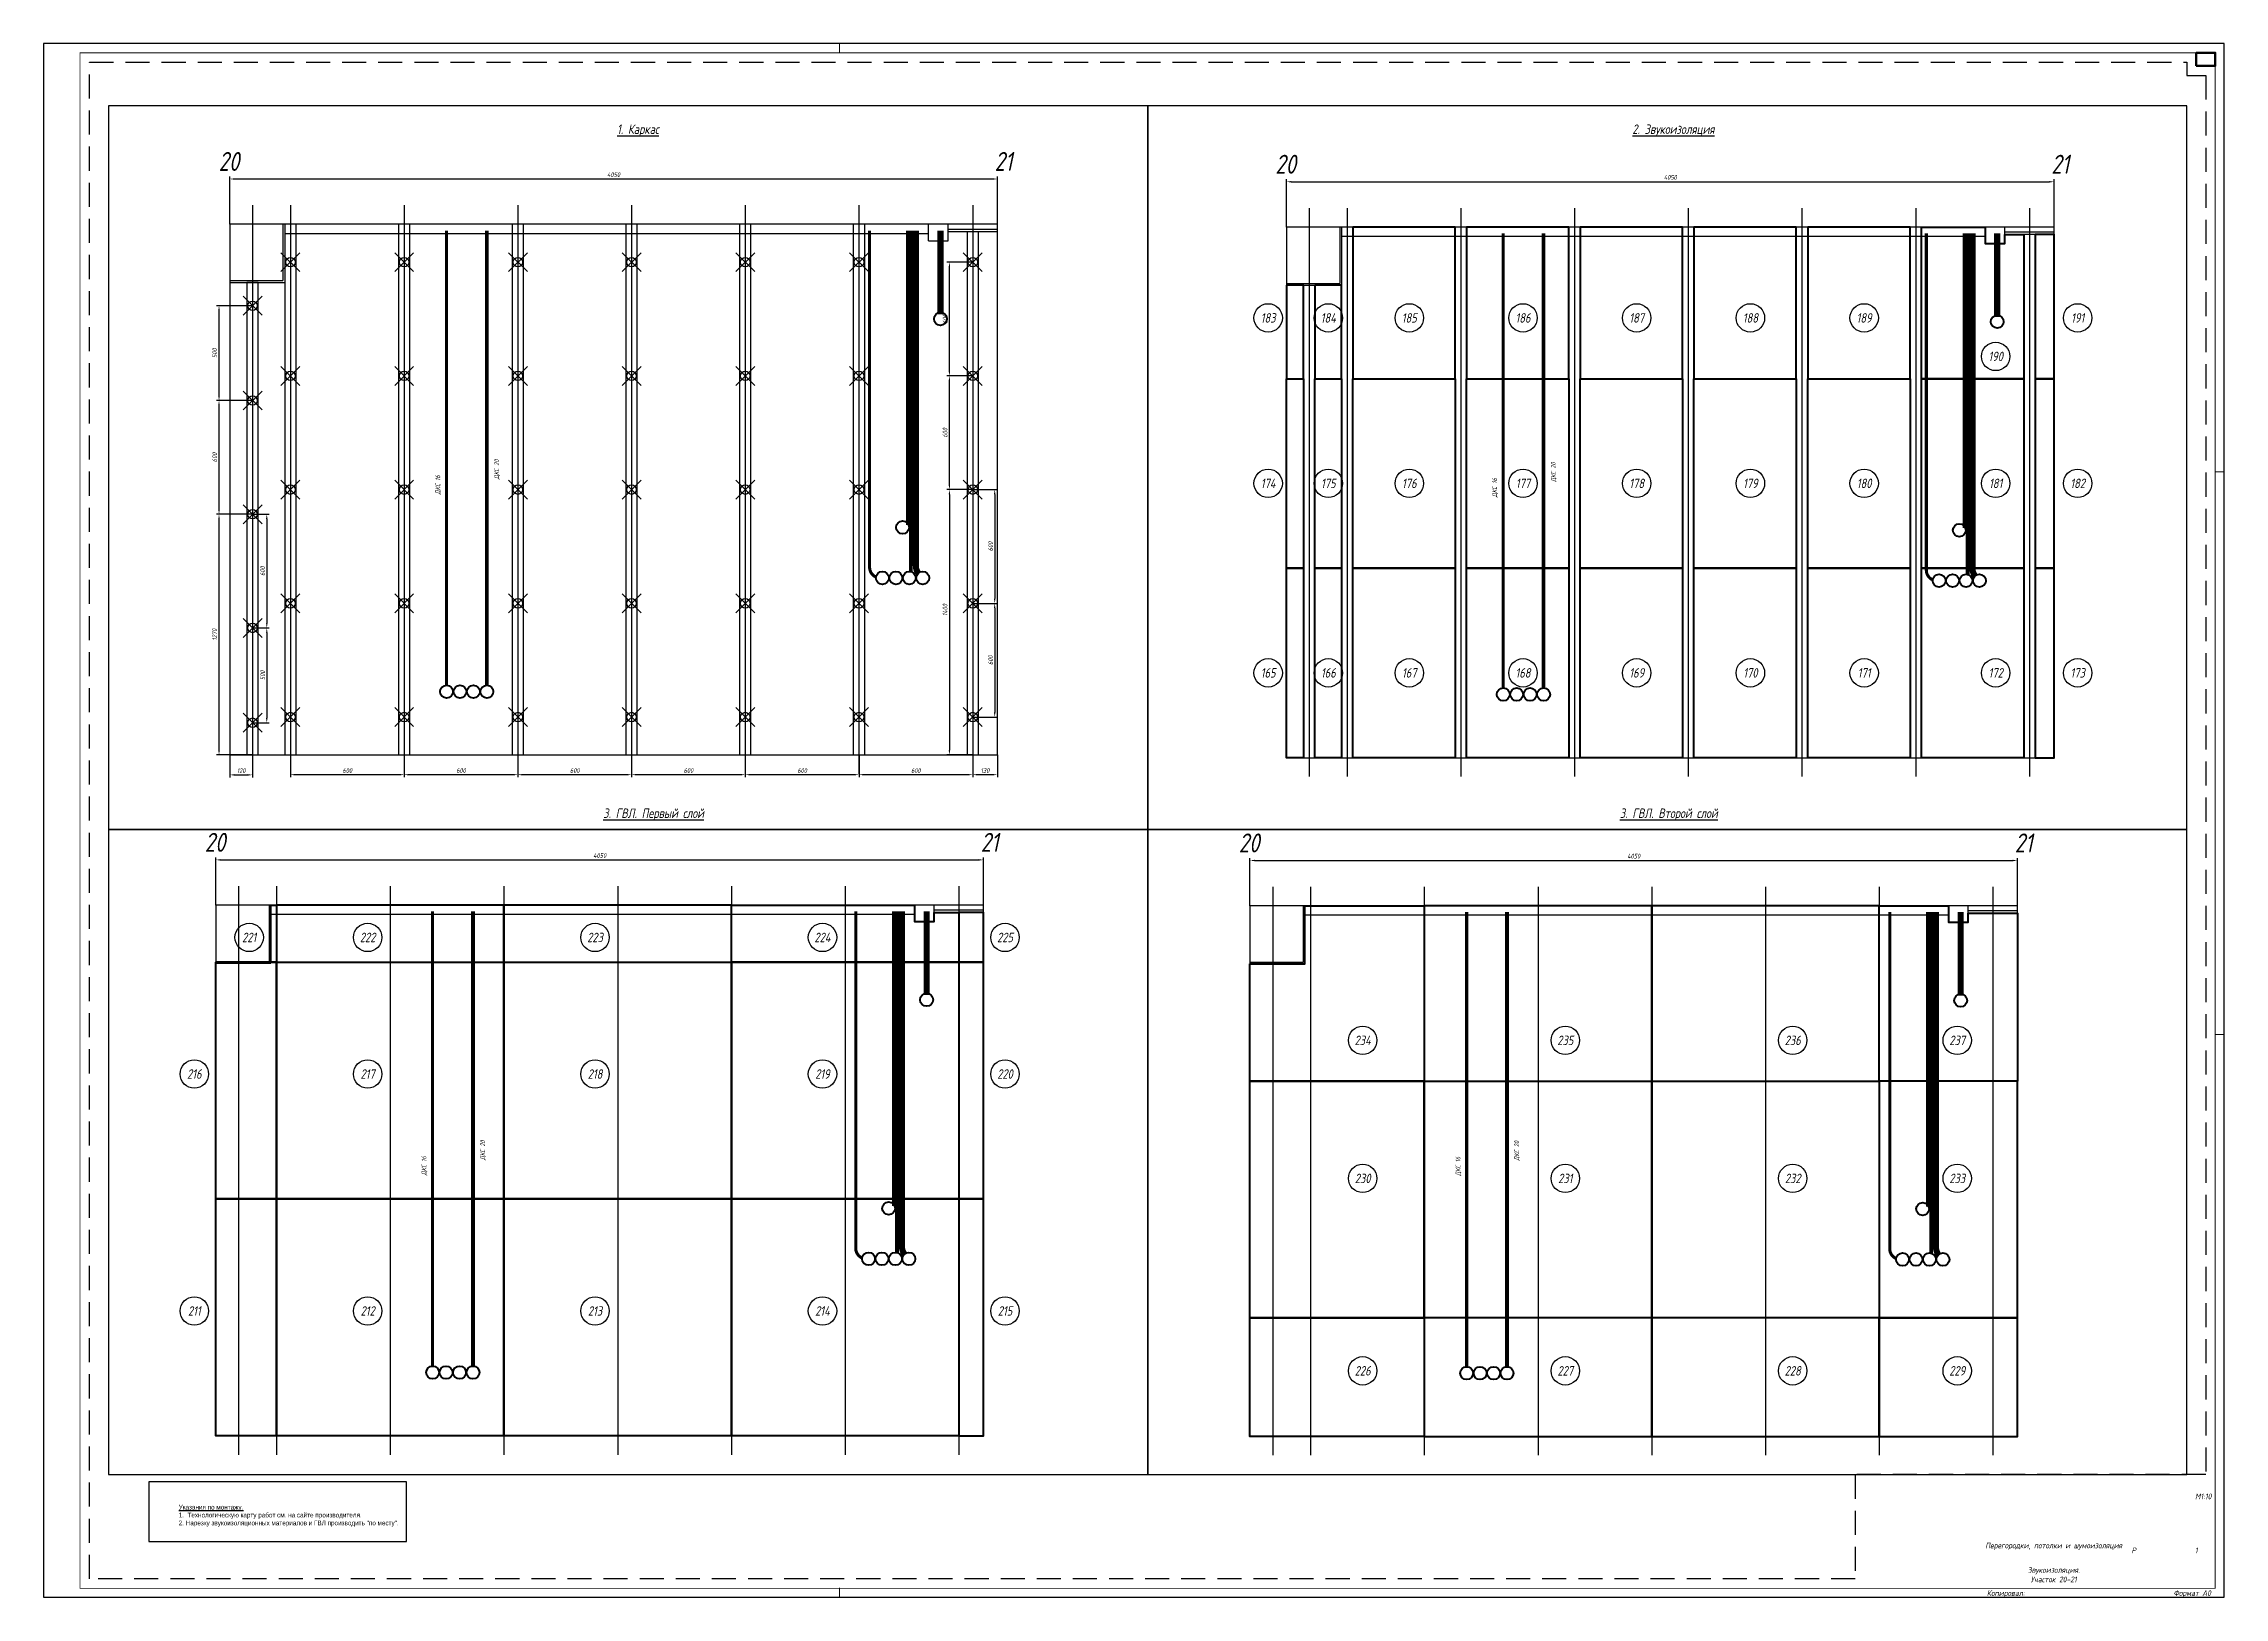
# Paper-space layout 'уч 20-21' of a CAD drawing. Header units: millimetres. Extents: x 0 to 1151, y 10 to 829.
# The model-space entities are those that its viewports show. They can reach past a viewport. Long polylines and large blocks are cut down to what shows.
import ezdxf
from ezdxf.enums import TextEntityAlignment as Align

# ---------------------------------------------------------------- set-up
doc = ezdxf.new("R2010")
doc.units = ezdxf.units.MM
doc.header["$PDMODE"] = 35
doc.header["$PDSIZE"] = 50
doc.linetypes.add('DASHDOT', pattern=[25.4, 12.7, -6.35, 0, -6.35])
doc.linetypes.add('DASHED', pattern=[19.05, 12.7, -6.35])
for name, color, linetype in [('01 Черновое', 7, 'Continuous'), ('02 Розетки', 7, 'Continuous'), ('02 ЭОМ и СС', 7, 'Continuous'), ('03 Потолок', 7, 'Continuous'), ('04 Освещение', 7, 'Continuous'), ('05 Слаботочка', 7, 'Continuous'), ('06 Авт-ка климата', 7, 'Continuous'), ('101 Крепление', 7, 'Continuous'), ('101 Крепление размеры', 7, 'Continuous'), ('102 Звукоизоляция', 7, 'Continuous'), ('103 ГВЛ слой 1', 7, 'Continuous'), ('104 ГВЛ слой 2', 7, 'Continuous'), ('stamp', 7, 'Continuous')]:
    doc.layers.add(name, color=color, linetype=linetype)
doc.layers.add('100 noprint', color=1, linetype='Continuous', plot=False)
doc.styles.get("Standard").update_dxf_attribs({"font": 'arial.ttf'})
doc.styles.add('ГОСТ-ISOCPEUR', font='isocpeui.ttf', dxfattribs={"width": 0.8})
doc.dimstyles.new('ISO-25', dxfattribs={"dimtxt": 2.5, "dimasz": 2.5, "dimexe": 1.25, "dimexo": 0.625, "dimtad": 1, "dimtxsty": 'Standard', "dimcen": 2.5, "dimadec": 0, "dimazin": 0, "dimtfac": 1, "dimtmove": 0, "dimatfit": 3, "dimfxl": 1, "dimarcsym": 0})

psp = doc.layouts.new('уч 20-21')

# ---------------------------------------------------------------- texts
at = {"layer": 'stamp', "linetype": 'Continuous', "lineweight": 35, "style": 'ГОСТ-ISOCPEUR', "width": 0.8}
psp.add_text('М1:10', height=3, dxfattribs=at).set_placement((1143.9, 61.3), align=Align.RIGHT)
at = {"layer": 'stamp', "lineweight": 35, "style": 'ГОСТ-ISOCPEUR', "width": 0.8}
for s, p in [('Копировал:', (1025.4, 10.3)), ('Формат А0', (1123.9, 10.3))]:
    psp.add_text(s, height=3, dxfattribs=at).set_placement(p)
at = {"layer": 'stamp', "ltscale": 100, "style": 'ГОСТ-ISOCPEUR'}
for s, insert, char_height, width, attachment_point in [('{\\pxqc;\\L1. Каркас}', (313.6, 780.3), 5, 57.169, 8), ('{\\pxqc;\\L2. Звукоизоляция}', (860, 780.3), 5, 57.169, 8), ('{\\pxqc;\\L3. ГВЛ. Первый слой}', (321.9, 419.4), 5, 73.764, 8), ('{\\pxqc;\\L3. ГВЛ. Второй слой}', (857.6, 419.4), 5, 73.764, 8), ('{\\pxqc;Р}', (1092.9, 34.3), 3, 20, 4), ('\\pxqc;1', (1125.9, 34.3), 3, 20, 4)]:
    psp.add_mtext(s, dxfattribs=dict(at, insert=insert, char_height=char_height, width=width, attachment_point=attachment_point))
at = {"layer": 'stamp', "lineweight": 35, "char_height": 3, "width": 70.157, "attachment_point": 5, "style": 'ГОСТ-ISOCPEUR'}
for s, insert in [('{Перегородки, потолки и шумоизоляция}', (1060.7, 36.5)), ('{Звукоизоляция.\\PУчасток 20-21}', (1060.7, 21.5))]:
    psp.add_mtext(s, dxfattribs=dict(at, insert=insert))

msp = doc.modelspace()

# ---------------------------------------------------------------- texts
at = {"insert": (-58925.764, -28440.575), "char_height": 500, "width": 28925.35127, "attachment_point": 1, "style": 'ГОСТ-ISOCPEUR'}
msp.add_mtext('{\\fUbuntu|b0|i0|c0|p34;\\LУказания по монтажу.\\P\\l1.  Технологическую карту работ см. на сайте производителя.\\P2. Нарезку звукоизоляционных материалов и ГВЛ производить "по месту".}', dxfattribs=at)
at = {"layer": '01 Черновое', "style": 'ГОСТ-ISOCPEUR', "width": 0.8}
for s, p in [('20', (88124.654, 3226.61)), ('21', (92211.748, 3226.61))]:
    msp.add_text(s, height=100, dxfattribs=at).set_placement(p, align=Align.MIDDLE)
at = {"layer": '02 Розетки', "insert": (89524.32, 1549.967), "char_height": 25, "width": 270.31285, "attachment_point": 1, "rotation": 90, "style": 'ГОСТ-ISOCPEUR'}
msp.add_mtext('{ДКС 20}', dxfattribs=at)
at = {"layer": '05 Слаботочка', "insert": (89214.194, 1469.687), "char_height": 25, "width": 270.31285, "attachment_point": 1, "rotation": 90, "style": 'ГОСТ-ISOCPEUR'}
msp.add_mtext('{ДКС 16}', dxfattribs=at)
at = {"layer": '102 Звукоизоляция', "color": 74, "style": 'ГОСТ-ISOCPEUR', "width": 0.8}
for s, p in [('183', (88032.046, 2415.873)), ('184', (88349.47, 2415.873)), ('185', (88776.782, 2415.873)), ('186', (89376.782, 2415.873)), ('187', (89976.782, 2415.873)), ('188', (90576.782, 2415.873)), ('189', (91176.782, 2415.873)), ('191', (92303.642, 2415.873)), ('190', (91871.017, 2212.523)), ('174', (88032.046, 1542.955)), ('175', (88349.47, 1542.955)), ('176', (88776.782, 1542.955)), ('177', (89376.782, 1542.955)), ('178', (89976.782, 1542.955)), ('179', (90576.782, 1542.955)), ('180', (91176.782, 1542.955)), ('181', (91871.017, 1542.955)), ('182', (92303.642, 1542.955)), ('165', (88032.046, 542.955)), ('166', (88349.47, 542.955)), ('167', (88776.782, 542.955)), ('168', (89376.782, 542.955)), ('169', (89976.782, 542.955)), ('170', (90576.782, 542.955)), ('171', (91176.782, 542.955)), ('172', (91871.017, 542.955)), ('173', (92303.642, 542.955))]:
    msp.add_text(s, height=50, dxfattribs=at).set_placement(p, align=Align.MIDDLE)
at = {"layer": '103 ГВЛ слой 1', "color": 6, "style": 'ГОСТ-ISOCPEUR', "width": 0.8}
for s, p in [('221', (88304.543, 2724.884)), ('222', (88929.508, 2724.884)), ('223', (90129.508, 2724.884)), ('224', (91329.508, 2724.884)), ('225', (92292.847, 2724.884)), ('216', (88015.052, 2004.168)), ('217', (88929.508, 2004.168)), ('218', (90129.508, 2004.168)), ('219', (91329.508, 2004.168)), ('220', (92292.847, 2004.168)), ('211', (88015.052, 754.168)), ('212', (88929.508, 754.168)), ('213', (90129.508, 754.168)), ('214', (91329.508, 754.168)), ('215', (92292.847, 754.168))]:
    msp.add_text(s, height=50, dxfattribs=at).set_placement(p, align=Align.MIDDLE)
at = {"layer": '104 ГВЛ слой 2', "color": 3, "style": 'ГОСТ-ISOCPEUR', "width": 0.8}
for s, p in [('234', (88723.835, 2185.169)), ('235', (89792.927, 2185.169)), ('236', (90992.927, 2185.169)), ('237', (91860.885, 2185.169)), ('230', (88723.835, 1456.704)), ('231', (89792.927, 1456.704)), ('232', (90992.927, 1456.704)), ('233', (91860.885, 1456.704)), ('226', (88723.835, 441.503)), ('227', (89792.927, 441.503)), ('228', (90992.927, 441.503)), ('229', (91860.885, 441.503))]:
    msp.add_text(s, height=50, dxfattribs=at).set_placement(p, align=Align.MIDDLE)

# ---------------------------------------------------------------- blocks, each defined once
blk = doc.blocks.new('*D282')
at = {"layer": '101 Крепление размеры', "color": 0, "lineweight": -2}
for p, q in [((92049, 95), (92049, -22)), ((92179, 95), (92179, -22)), ((92154, -9), (92074, -9))]:
    blk.add_line(p, q, dxfattribs=at)
at = {"layer": '101 Крепление размеры', "color": 0}
for points in [[(92074, -5), (92074, -13), (92049, -9)], [(92154, -13), (92154, -5), (92179, -9)]]:
    blk.add_solid(points, dxfattribs=at)
at = {"layer": 'Defpoints', "color": 0}
for p in [(92049, 95), (92179, 95), (92049, -9)]:
    blk.add_point(p, dxfattribs=at)
at = {"layer": '101 Крепление размеры', "color": 0, "insert": (92114, 13), "char_height": 25, "attachment_point": 5, "style": 'ГОСТ-ISOCPEUR'}
blk.add_mtext('130', dxfattribs=at)
blk = doc.blocks.new('*D283')
at = {"layer": '101 Крепление размеры', "color": 0, "lineweight": -2}
for p, q in [((92049, 1495), (91913, 1495)), ((91926, 1470), (91926, 120)), ((92049, 95), (91913, 95))]:
    blk.add_line(p, q, dxfattribs=at)
at = {"layer": '101 Крепление размеры', "color": 0}
for points in [[(91930, 1470), (91922, 1470), (91926, 1495)], [(91922, 120), (91930, 120), (91926, 95)]]:
    blk.add_solid(points, dxfattribs=at)
at = {"layer": 'Defpoints', "color": 0}
for p in [(92049, 1495), (91926, 95), (92049, 95)]:
    blk.add_point(p, dxfattribs=at)
at = {"layer": '101 Крепление размеры', "color": 0, "insert": (91903, 860), "char_height": 25, "attachment_point": 5, "rotation": 90, "style": 'ГОСТ-ISOCPEUR'}
blk.add_mtext('1400', dxfattribs=at)
blk = doc.blocks.new('*D284')
at = {"layer": '101 Крепление размеры', "color": 0, "lineweight": -2}
for p, q in [((92049, 2095), (91913, 2095)), ((91926, 1520), (91926, 2070)), ((92049, 1495), (91913, 1495))]:
    blk.add_line(p, q, dxfattribs=at)
at = {"layer": '101 Крепление размеры', "color": 0}
for points in [[(91930, 2070), (91922, 2070), (91926, 2095)], [(91922, 1520), (91930, 1520), (91926, 1495)]]:
    blk.add_solid(points, dxfattribs=at)
at = {"layer": 'Defpoints', "color": 0}
for p in [(91926, 2095), (92049, 2095), (92049, 1495)]:
    blk.add_point(p, dxfattribs=at)
at = {"layer": '101 Крепление размеры', "color": 0, "insert": (91903, 1795), "char_height": 25, "attachment_point": 5, "rotation": 90, "style": 'ГОСТ-ISOCPEUR'}
blk.add_mtext('600', dxfattribs=at)
blk = doc.blocks.new('*D285')
at = {"layer": '101 Крепление размеры', "color": 0, "lineweight": -2}
for p, q in [((92049, 2695), (91913, 2695)), ((91926, 2120), (91926, 2670)), ((92049, 2095), (91913, 2095))]:
    blk.add_line(p, q, dxfattribs=at)
at = {"layer": '101 Крепление размеры', "color": 0}
for points in [[(91930, 2670), (91922, 2670), (91926, 2695)], [(91922, 2120), (91930, 2120), (91926, 2095)]]:
    blk.add_solid(points, dxfattribs=at)
at = {"layer": 'Defpoints', "color": 0}
for p in [(91926, 2695), (92049, 2695), (92049, 2095)]:
    blk.add_point(p, dxfattribs=at)
at = {"layer": '101 Крепление размеры', "color": 0, "insert": (91903, 2395), "char_height": 25, "attachment_point": 5, "rotation": 90, "style": 'ГОСТ-ISOCPEUR'}
blk.add_mtext('600', dxfattribs=at)
blk = doc.blocks.new('*D286')
at = {"layer": '101 Крепление размеры', "color": 0, "lineweight": -2}
for p, q in [((92048, 1495), (92178, 1495)), ((92165, 1470), (92165, 920)), ((92049, 895), (92178, 895))]:
    blk.add_line(p, q, dxfattribs=at)
at = {"layer": '101 Крепление размеры', "color": 0}
for points in [[(92169, 1470), (92161, 1470), (92165, 1495)], [(92161, 920), (92169, 920), (92165, 895)]]:
    blk.add_solid(points, dxfattribs=at)
at = {"layer": 'Defpoints', "color": 0}
for p in [(92048, 1495), (92049, 895), (92165, 895)]:
    blk.add_point(p, dxfattribs=at)
at = {"layer": '101 Крепление размеры', "color": 0, "insert": (92143, 1195), "char_height": 25, "attachment_point": 5, "rotation": 90, "style": 'ГОСТ-ISOCPEUR'}
blk.add_mtext('600', dxfattribs=at)
blk = doc.blocks.new('*D287')
at = {"layer": '101 Крепление размеры', "color": 0, "lineweight": -2}
for p, q in [((92049, 895), (92178, 895)), ((92165, 870), (92165, 320)), ((92049, 295), (92178, 295))]:
    blk.add_line(p, q, dxfattribs=at)
at = {"layer": '101 Крепление размеры', "color": 0}
for points in [[(92169, 870), (92161, 870), (92165, 895)], [(92161, 320), (92169, 320), (92165, 295)]]:
    blk.add_solid(points, dxfattribs=at)
at = {"layer": 'Defpoints', "color": 0}
for p in [(92049, 895), (92049, 295), (92165, 295)]:
    blk.add_point(p, dxfattribs=at)
at = {"layer": '101 Крепление размеры', "color": 0, "insert": (92143, 595), "char_height": 25, "attachment_point": 5, "rotation": 90, "style": 'ГОСТ-ISOCPEUR'}
blk.add_mtext('600', dxfattribs=at)
blk = doc.blocks.new('*D288')
at = {"layer": '101 Крепление размеры', "color": 0, "lineweight": -2}
for p, q in [((88249, 1365), (88059, 1365)), ((88072, 120), (88072, 1340)), ((88249, 95), (88059, 95))]:
    blk.add_line(p, q, dxfattribs=at)
at = {"layer": '101 Крепление размеры', "color": 0}
for points in [[(88076, 1340), (88068, 1340), (88072, 1365)], [(88068, 120), (88076, 120), (88072, 95)]]:
    blk.add_solid(points, dxfattribs=at)
at = {"layer": 'Defpoints', "color": 0}
for p in [(88072, 1365), (88249, 1365), (88249, 95)]:
    blk.add_point(p, dxfattribs=at)
at = {"layer": '101 Крепление размеры', "color": 0, "insert": (88049, 730), "char_height": 25, "attachment_point": 5, "rotation": 90, "style": 'ГОСТ-ISOCPEUR'}
blk.add_mtext('1270', dxfattribs=at)
blk = doc.blocks.new('*D289')
at = {"layer": '101 Крепление размеры', "color": 0, "lineweight": -2}
for p, q in [((88249, 1965), (88059, 1965)), ((88072, 1390), (88072, 1940)), ((88249, 1365), (88059, 1365))]:
    blk.add_line(p, q, dxfattribs=at)
at = {"layer": '101 Крепление размеры', "color": 0}
for points in [[(88076, 1940), (88068, 1940), (88072, 1965)], [(88068, 1390), (88076, 1390), (88072, 1365)]]:
    blk.add_solid(points, dxfattribs=at)
at = {"layer": 'Defpoints', "color": 0}
for p in [(88072, 1965), (88249, 1965), (88249, 1365)]:
    blk.add_point(p, dxfattribs=at)
at = {"layer": '101 Крепление размеры', "color": 0, "insert": (88049, 1665), "char_height": 25, "attachment_point": 5, "rotation": 90, "style": 'ГОСТ-ISOCPEUR'}
blk.add_mtext('600', dxfattribs=at)
blk = doc.blocks.new('*D290')
at = {"layer": '101 Крепление размеры', "color": 0, "lineweight": -2}
for p, q in [((88249, 2465), (88059, 2465)), ((88072, 1990), (88072, 2440)), ((88249, 1965), (88059, 1965))]:
    blk.add_line(p, q, dxfattribs=at)
at = {"layer": '101 Крепление размеры', "color": 0}
for points in [[(88076, 2440), (88068, 2440), (88072, 2465)], [(88068, 1990), (88076, 1990), (88072, 1965)]]:
    blk.add_solid(points, dxfattribs=at)
at = {"layer": 'Defpoints', "color": 0}
for p in [(88072, 2465), (88249, 2465), (88249, 1965)]:
    blk.add_point(p, dxfattribs=at)
at = {"layer": '101 Крепление размеры', "color": 0, "insert": (88049, 2215), "char_height": 25, "attachment_point": 5, "rotation": 90, "style": 'ГОСТ-ISOCPEUR'}
blk.add_mtext('500', dxfattribs=at)
blk = doc.blocks.new('*D291')
at = {"layer": '101 Крепление размеры', "color": 0, "lineweight": -2}
for p, q in [((88249, 1365), (88337, 1365)), ((88324, 1340), (88324, 790)), ((88249, 765), (88337, 765))]:
    blk.add_line(p, q, dxfattribs=at)
at = {"layer": '101 Крепление размеры', "color": 0}
for points in [[(88328, 1340), (88320, 1340), (88324, 1365)], [(88320, 790), (88328, 790), (88324, 765)]]:
    blk.add_solid(points, dxfattribs=at)
at = {"layer": 'Defpoints', "color": 0}
for p in [(88249, 1365), (88249, 765), (88324, 765)]:
    blk.add_point(p, dxfattribs=at)
at = {"layer": '101 Крепление размеры', "color": 0, "insert": (88302, 1065), "char_height": 25, "attachment_point": 5, "rotation": 90, "style": 'ГОСТ-ISOCPEUR'}
blk.add_mtext('600', dxfattribs=at)
blk = doc.blocks.new('*D292')
at = {"layer": '101 Крепление размеры', "color": 0, "lineweight": -2}
for p, q in [((88249, 765), (88337, 765)), ((88324, 740), (88324, 290)), ((88249, 265), (88337, 265))]:
    blk.add_line(p, q, dxfattribs=at)
at = {"layer": '101 Крепление размеры', "color": 0}
for points in [[(88328, 740), (88320, 740), (88324, 765)], [(88320, 290), (88328, 290), (88324, 265)]]:
    blk.add_solid(points, dxfattribs=at)
at = {"layer": 'Defpoints', "color": 0}
for p in [(88249, 765), (88249, 265), (88324, 265)]:
    blk.add_point(p, dxfattribs=at)
at = {"layer": '101 Крепление размеры', "color": 0, "insert": (88302, 515), "char_height": 25, "attachment_point": 5, "rotation": 90, "style": 'ГОСТ-ISOCPEUR'}
blk.add_mtext('500', dxfattribs=at)
blk = doc.blocks.new('*D293')
at = {"layer": '101 Крепление размеры', "color": 0, "lineweight": -2}
for p, q in [((91449, 95), (91449, -22)), ((92049, 95), (92049, -22)), ((92024, -9), (91474, -9))]:
    blk.add_line(p, q, dxfattribs=at)
at = {"layer": '101 Крепление размеры', "color": 0}
for points in [[(91474, -5), (91474, -13), (91449, -9)], [(92024, -13), (92024, -5), (92049, -9)]]:
    blk.add_solid(points, dxfattribs=at)
at = {"layer": 'Defpoints', "color": 0}
for p in [(91449, 95), (92049, 95), (91449, -9)]:
    blk.add_point(p, dxfattribs=at)
at = {"layer": '101 Крепление размеры', "color": 0, "insert": (91749, 13), "char_height": 25, "attachment_point": 5, "style": 'ГОСТ-ISOCPEUR'}
blk.add_mtext('600', dxfattribs=at)
blk = doc.blocks.new('*D294')
at = {"layer": '101 Крепление размеры', "color": 0, "lineweight": -2}
for p, q in [((90849, 95), (90849, -22)), ((91449, 95), (91449, -22)), ((91424, -9), (90874, -9))]:
    blk.add_line(p, q, dxfattribs=at)
at = {"layer": '101 Крепление размеры', "color": 0}
for points in [[(90874, -5), (90874, -13), (90849, -9)], [(91424, -13), (91424, -5), (91449, -9)]]:
    blk.add_solid(points, dxfattribs=at)
at = {"layer": 'Defpoints', "color": 0}
for p in [(90849, 95), (91449, 95), (90849, -9)]:
    blk.add_point(p, dxfattribs=at)
at = {"layer": '101 Крепление размеры', "color": 0, "insert": (91149, 13), "char_height": 25, "attachment_point": 5, "style": 'ГОСТ-ISOCPEUR'}
blk.add_mtext('600', dxfattribs=at)
blk = doc.blocks.new('*D295')
at = {"layer": '101 Крепление размеры', "color": 0, "lineweight": -2}
for p, q in [((90249, 95), (90249, -22)), ((90849, 95), (90849, -22)), ((90824, -9), (90274, -9))]:
    blk.add_line(p, q, dxfattribs=at)
at = {"layer": '101 Крепление размеры', "color": 0}
for points in [[(90274, -5), (90274, -13), (90249, -9)], [(90824, -13), (90824, -5), (90849, -9)]]:
    blk.add_solid(points, dxfattribs=at)
at = {"layer": 'Defpoints', "color": 0}
for p in [(90249, 95), (90849, 95), (90249, -9)]:
    blk.add_point(p, dxfattribs=at)
at = {"layer": '101 Крепление размеры', "color": 0, "insert": (90549, 13), "char_height": 25, "attachment_point": 5, "style": 'ГОСТ-ISOCPEUR'}
blk.add_mtext('600', dxfattribs=at)
blk = doc.blocks.new('*D296')
at = {"layer": '101 Крепление размеры', "color": 0, "lineweight": -2}
for p, q in [((89649, 95), (89649, -22)), ((90249, 95), (90249, -22)), ((90224, -9), (89674, -9))]:
    blk.add_line(p, q, dxfattribs=at)
at = {"layer": '101 Крепление размеры', "color": 0}
for points in [[(89674, -5), (89674, -13), (89649, -9)], [(90224, -13), (90224, -5), (90249, -9)]]:
    blk.add_solid(points, dxfattribs=at)
at = {"layer": 'Defpoints', "color": 0}
for p in [(89649, 95), (90249, 95), (89649, -9)]:
    blk.add_point(p, dxfattribs=at)
at = {"layer": '101 Крепление размеры', "color": 0, "insert": (89949, 13), "char_height": 25, "attachment_point": 5, "style": 'ГОСТ-ISOCPEUR'}
blk.add_mtext('600', dxfattribs=at)
blk = doc.blocks.new('*D297')
at = {"layer": '101 Крепление размеры', "color": 0, "lineweight": -2}
for p, q in [((89049, 95), (89049, -22)), ((89649, 95), (89649, -22)), ((89624, -9), (89074, -9))]:
    blk.add_line(p, q, dxfattribs=at)
at = {"layer": '101 Крепление размеры', "color": 0}
for points in [[(89074, -5), (89074, -13), (89049, -9)], [(89624, -13), (89624, -5), (89649, -9)]]:
    blk.add_solid(points, dxfattribs=at)
at = {"layer": 'Defpoints', "color": 0}
for p in [(89049, 95), (89649, 95), (89049, -9)]:
    blk.add_point(p, dxfattribs=at)
at = {"layer": '101 Крепление размеры', "color": 0, "insert": (89349, 13), "char_height": 25, "attachment_point": 5, "style": 'ГОСТ-ISOCPEUR'}
blk.add_mtext('600', dxfattribs=at)
blk = doc.blocks.new('*D298')
at = {"layer": '101 Крепление размеры', "color": 0, "lineweight": -2}
for p, q in [((88449, 95), (88449, -22)), ((89049, 95), (89049, -22)), ((89024, -9), (88474, -9))]:
    blk.add_line(p, q, dxfattribs=at)
at = {"layer": '101 Крепление размеры', "color": 0}
for points in [[(88474, -5), (88474, -13), (88449, -9)], [(89024, -13), (89024, -5), (89049, -9)]]:
    blk.add_solid(points, dxfattribs=at)
at = {"layer": 'Defpoints', "color": 0}
for p in [(88449, 95), (89049, 95), (88449, -9)]:
    blk.add_point(p, dxfattribs=at)
at = {"layer": '101 Крепление размеры', "color": 0, "insert": (88749, 13), "char_height": 25, "attachment_point": 5, "style": 'ГОСТ-ISOCPEUR'}
blk.add_mtext('600', dxfattribs=at)
blk = doc.blocks.new('*D299')
at = {"layer": '101 Крепление размеры', "color": 0, "lineweight": -2}
for p, q in [((88129, 95), (88129, -23)), ((88249, 95), (88249, -23)), ((88154, -10), (88224, -10))]:
    blk.add_line(p, q, dxfattribs=at)
at = {"layer": '101 Крепление размеры', "color": 0}
for points in [[(88154, -6), (88154, -14), (88129, -10)], [(88224, -14), (88224, -6), (88249, -10)]]:
    blk.add_solid(points, dxfattribs=at)
at = {"layer": 'Defpoints', "color": 0}
for p in [(88129, 95), (88249, 95), (88249, -10)]:
    blk.add_point(p, dxfattribs=at)
at = {"layer": '101 Крепление размеры', "color": 0, "insert": (88189, 12), "char_height": 25, "attachment_point": 5, "style": 'ГОСТ-ISOCPEUR'}
blk.add_mtext('120', dxfattribs=at)
blk = doc.blocks.new('*D415')
at = {"layer": '01 Черновое', "color": 0, "lineweight": -2}
for p, q in [((88129, 2895), (88129, 3147)), ((88154, 3134), (92154, 3134)), ((92179, 2895), (92179, 3147))]:
    blk.add_line(p, q, dxfattribs=at)
at = {"layer": '01 Черновое', "color": 0}
for points in [[(88154, 3138), (88154, 3130), (88129, 3134)], [(92154, 3130), (92154, 3138), (92179, 3134)]]:
    blk.add_solid(points, dxfattribs=at)
at = {"layer": 'Defpoints', "color": 0}
for p in [(92179, 3134), (88129, 2895), (92179, 2895)]:
    blk.add_point(p, dxfattribs=at)
at = {"layer": '01 Черновое', "color": 0, "insert": (90154, 3157), "char_height": 25, "attachment_point": 5, "style": 'ГОСТ-ISOCPEUR'}
blk.add_mtext('4050', dxfattribs=at)

# ---------------------------------------------------------------- dimensions: what is measured, and where the dimension line sits
at = {"layer": '01 Черновое'}
dim = msp.add_linear_dim(base=(92178.901, 3134.111), p1=(88128.901, 2895.176), p2=(92178.901, 2895.176), dimstyle='ISO-25', override={"dimtxt": 25, "dimasz": 25, "dimexe": 12.5, "dimexo": 0, "dimgap": 10, "dimtxsty": 'ГОСТ-ISOCPEUR'}, dxfattribs=at)
dim.commit()
dim.dimension.update_dxf_attribs({"geometry": '*D415', "text_midpoint": (90153.901, 3156.611)})
at = {"layer": '101 Крепление размеры'}
for base, p1, p2, picture, middle in [((91925.906, 2695.176), (92048.901, 2095.176), (92048.901, 2695.176), '*D285', (91903.406, 2395.176)), ((88071.785, 2465.176), (88248.901, 1965.176), (88248.901, 2465.176), '*D290', (88049.285, 2215.176)), ((91925.906, 2095.176), (92048.901, 1495.176), (92048.901, 2095.176), '*D284', (91903.406, 1795.176)), ((92165.103, 895.176), (92048.276, 1495.176), (92048.901, 895.176), '*D286', (92142.603, 1195.176)), ((88324.123, 765.176), (88248.901, 1365.176), (88248.901, 765.176), '*D291', (88301.623, 1065.176)), ((92165.103, 295.176), (92048.901, 895.176), (92048.901, 295.176), '*D287', (92142.603, 595.176)), ((88324.123, 265.176), (88248.901, 765.176), (88248.901, 265.176), '*D292', (88301.623, 515.176))]:
    dim = msp.add_linear_dim(base=base, p1=p1, p2=p2, angle=90, dimstyle='ISO-25', override={"dimtxt": 25, "dimasz": 25, "dimexe": 12.5, "dimexo": 0, "dimgap": 10, "dimlfac": 1, "dimtxsty": 'ГОСТ-ISOCPEUR'}, dxfattribs=at)
    dim.commit()
    dim.dimension.update_dxf_attribs({"geometry": picture, "text_midpoint": middle})
for base, p1, p2, picture, middle in [((88071.785, 1965.176), (88248.901, 1365.176), (88248.901, 1965.176), '*D289', (88071.785, 1665.176)), ((91925.906, 95.176), (92048.901, 1495.176), (92048.901, 95.176), '*D283', (91925.906, 859.707)), ((88071.785, 1365.176), (88248.901, 95.176), (88248.901, 1365.176), '*D288', (88071.785, 730.176))]:
    dim = msp.add_linear_dim(base=base, p1=p1, p2=p2, angle=90, dimstyle='ISO-25', override={"dimtxt": 25, "dimasz": 25, "dimexe": 12.5, "dimexo": 0, "dimgap": 10, "dimlfac": 1, "dimtxsty": 'ГОСТ-ISOCPEUR'}, dxfattribs=at)
    dim.commit()
    dim.dimension.update_dxf_attribs({"geometry": picture, "text_midpoint": middle, "dimtype": 160})
for base, p1, p2, picture, middle in [((88248.901, -10.261), (88128.901, 95.176), (88248.901, 95.176), '*D299', (88188.901, 12.239)), ((88448.901, -9.011), (89048.901, 95.176), (88448.901, 95.176), '*D298', (88748.901, 13.489)), ((89048.901, -9.011), (89648.901, 95.176), (89048.901, 95.176), '*D297', (89348.901, 13.489)), ((89648.901, -9.011), (90248.901, 95.176), (89648.901, 95.176), '*D296', (89948.901, 13.489)), ((90248.901, -9.011), (90848.901, 95.176), (90248.901, 95.176), '*D295', (90548.901, 13.489)), ((90848.901, -9.011), (91448.901, 95.176), (90848.901, 95.176), '*D294', (91148.901, 13.489)), ((91448.901, -9.011), (92048.901, 95.176), (91448.901, 95.176), '*D293', (91748.901, 13.489)), ((92048.901, -9.011), (92178.901, 95.176), (92048.901, 95.176), '*D282', (92113.901, 13.489))]:
    dim = msp.add_linear_dim(base=base, p1=p1, p2=p2, dimstyle='ISO-25', override={"dimtxt": 25, "dimasz": 25, "dimexe": 12.5, "dimexo": 0, "dimgap": 10, "dimlfac": 1, "dimtxsty": 'ГОСТ-ISOCPEUR'}, dxfattribs=at)
    dim.commit()
    dim.dimension.update_dxf_attribs({"geometry": picture, "text_midpoint": middle})

# ---------------------------------------------------------------- linework, layer by layer
at = {"layer": '01 Черновое', "linetype": 'DASHDOT', "ltscale": 10}
for p, q in [((88248.901, 2995.176), (88248.901, -4.283)), ((88448.901, 2995.176), (88448.901, -4.283)), ((89048.901, 2995.176), (89048.901, -4.283)), ((89648.901, 2995.176), (89648.901, -4.283)), ((90248.901, 2995.176), (90248.901, -4.283)), ((90848.901, 2995.176), (90848.901, -4.283)), ((91448.901, 2995.176), (91448.901, -4.283)), ((92048.901, 2995.176), (92048.901, -4.283))]:
    msp.add_line(p, q, dxfattribs=at)
at = {"layer": '01 Черновое'}
msp.add_lwpolyline([(92178.901, 95.176), (92178.901, 2895.176), (88128.901, 2895.176), (88128.901, 95.176)], close=True, dxfattribs=at)
at = {"layer": '02 Розетки', "const_width": 20, "flags": 128}
for points in [[(89485.401, 463.176), (89485.401, 2862.176)], [(91722.901, 1062.097), (91722.901, 2862.176)]]:
    msp.add_lwpolyline(points, dxfattribs=at)
at = {"layer": '02 Розетки', "lineweight": 40}
for centre in [(91643.401, 1029.176), (91714.401, 1029.176), (89343.401, 429.176), (89414.401, 429.176), (89485.401, 429.176)]:
    msp.add_circle(centre, 34, dxfattribs=at)
at = {"layer": '02 ЭОМ и СС', "flags": 128}
for points, const_width in [([(89272.401, 463.176), (89272.401, 2862.176)], 16), ([(89485.401, 463.176), (89485.401, 2862.176)], 20), ([(91704.901, 1307.563), (91704.901, 2862.176)], 16), ([(91722.901, 1062.097), (91722.901, 2862.176)], 20), ([(91886.901, 2420.417), (91886.901, 2862.176)], 16)]:
    msp.add_lwpolyline(points, dxfattribs=dict(at, const_width=const_width))
at = {"layer": '02 ЭОМ и СС', "const_width": 16, "flags": 128}
for points in [[(91538.712, 1033.76, -0.299332015), (91504.901, 1085.176), (91504.901, 2862.176)], [(91757.027, 1047.908, -0.172284623), (91740.901, 1093.318), (91740.901, 2862.176)]]:
    msp.add_lwpolyline(points, format="xyb", dxfattribs=at)
at = {"layer": '02 ЭОМ и СС', "const_width": 16}
msp.add_lwpolyline([(91769.443, 1057.999, -0.172284623), (91756.901, 1093.318), (91756.901, 2862.176)], format="xyb", dxfattribs=at)
msp.add_lwpolyline([(91870.901, 2420.417), (91870.901, 2862.176)], dxfattribs=at)
at = {"layer": '02 ЭОМ и СС', "lineweight": 40}
for centre in [(91878.901, 2395.676), (91678.901, 1295.562), (91572.401, 1029.176), (91643.401, 1029.176), (91714.401, 1029.176), (91785.401, 1029.176)]:
    msp.add_circle(centre, 34, dxfattribs=at)
at = {"layer": '03 Потолок', "linetype": 'DASHED', "ltscale": 10}
for p in [(88409.401, 2895.176), (88128.901, 2598.176)]:
    msp.add_line(p, (88409.401, 2598.176), dxfattribs=at)
at = {"layer": '03 Потолок', "lineweight": -2}
for p, q in [((88418.901, 2895.176), (88418.901, 2588.676)), ((91814.901, 2808.176), (91814.901, 2895.176)), ((91918.901, 2808.176), (91918.901, 2895.176)), ((91814.901, 2845.176), (88418.901, 2845.176)), ((91814.901, 2808.176), (91918.901, 2808.176)), ((92178.901, 2868.176), (91918.901, 2868.176)), ((92178.901, 2855.676), (91918.901, 2855.676)), ((88128.901, 2588.676), (88418.901, 2588.676))]:
    msp.add_line(p, q, dxfattribs=at)
at = {"layer": '04 Освещение', "const_width": 16, "flags": 128}
msp.add_lwpolyline([(91704.901, 1307.563), (91704.901, 2862.176)], dxfattribs=at)
msp.add_lwpolyline([(91757.027, 1047.908, -0.172284623), (91740.901, 1093.318), (91740.901, 2862.176)], format="xyb", dxfattribs=at)
at = {"layer": '04 Освещение', "const_width": 16}
msp.add_lwpolyline([(91769.443, 1057.999, -0.172284623), (91756.901, 1093.318), (91756.901, 2862.176)], format="xyb", dxfattribs=at)
at = {"layer": '04 Освещение', "lineweight": 40}
for centre in [(91678.901, 1295.562), (91785.401, 1029.176)]:
    msp.add_circle(centre, 34, dxfattribs=at)
at = {"layer": '05 Слаботочка', "const_width": 16, "flags": 128}
msp.add_lwpolyline([(89272.401, 463.176), (89272.401, 2862.176)], dxfattribs=at)
msp.add_lwpolyline([(91538.712, 1033.76, -0.299332015), (91504.901, 1085.176), (91504.901, 2862.176)], format="xyb", dxfattribs=at)
at = {"layer": '05 Слаботочка', "lineweight": 40}
for centre in [(91572.401, 1029.176), (89272.401, 429.176)]:
    msp.add_circle(centre, 34, dxfattribs=at)
at = {"layer": '06 Авт-ка климата', "const_width": 16}
msp.add_lwpolyline([(91870.901, 2420.417), (91870.901, 2862.176)], dxfattribs=at)
at = {"layer": '06 Авт-ка климата', "const_width": 16, "flags": 128}
msp.add_lwpolyline([(91886.901, 2420.417), (91886.901, 2862.176)], dxfattribs=at)
at = {"layer": '06 Авт-ка климата', "lineweight": 40}
msp.add_circle((91878.901, 2395.676), 34, dxfattribs=at)
at = {"layer": '101 Крепление', "color": 5}
for points in [[(88418.901, 2895.176), (88418.901, 95.176), (88478.901, 95.176), (88478.901, 2895.176)], [(89018.901, 2895.176), (89018.901, 95.176), (89078.901, 95.176), (89078.901, 2895.176)], [(89618.901, 2895.176), (89618.901, 95.176), (89678.901, 95.176), (89678.901, 2895.176)], [(90218.901, 2895.176), (90218.901, 95.176), (90278.901, 95.176), (90278.901, 2895.176)], [(90818.901, 2895.176), (90818.901, 95.176), (90878.901, 95.176), (90878.901, 2895.176)], [(91418.901, 2895.176), (91418.901, 95.176), (91478.901, 95.176), (91478.901, 2895.176)], [(92018.901, 2855.676), (92018.901, 95.176), (92078.901, 95.176), (92078.901, 2855.676)], [(88218.901, 2588.676), (88218.901, 95.176), (88278.901, 95.176), (88278.901, 2588.676)]]:
    msp.add_lwpolyline(points, close=True, dxfattribs=at)
for p in [(88448.901, 2695.176), (89048.901, 2695.176), (89648.901, 2695.176), (90248.901, 2695.176), (90848.901, 2695.176), (91448.901, 2695.176), (92048.901, 2695.176), (88248.901, 2465.176), (88448.901, 2095.176), (89048.901, 2095.176), (89648.901, 2095.176), (90248.901, 2095.176), (90848.901, 2095.176), (91448.901, 2095.176), (92048.901, 2095.176), (88248.901, 1965.176), (88448.901, 1495.176), (89048.901, 1495.176), (89648.901, 1495.176), (90248.901, 1495.176), (90848.901, 1495.176), (91448.901, 1495.176), (92048.901, 1495.176), (88248.901, 1365.176), (88448.901, 895.176), (89048.901, 895.176), (89648.901, 895.176), (90248.901, 895.176), (90848.901, 895.176), (91448.901, 895.176), (92048.901, 895.176), (88248.901, 765.176), (88248.901, 265.176), (88448.901, 295.176), (89048.901, 295.176), (89648.901, 295.176), (90248.901, 295.176), (90848.901, 295.176), (91448.901, 295.176), (92048.901, 295.176)]:
    msp.add_point(p, dxfattribs=at)
at = {"layer": '102 Звукоизоляция', "color": 74, "linetype": 'Continuous', "lineweight": 40, "ltscale": 10, "flags": 128}
for points in [[(88478.901, 2895.176), (88478.901, 2095.176), (89018.901, 2095.176), (89018.901, 2895.176)], [(89078.901, 2895.176), (89078.901, 2095.176), (89618.901, 2095.176), (89618.901, 2895.176)], [(89678.901, 2895.176), (89678.901, 2095.176), (90218.901, 2095.176), (90218.901, 2895.176)], [(90278.901, 2895.176), (90278.901, 2095.176), (90818.901, 2095.176), (90818.901, 2895.176)], [(90878.901, 2895.176), (90878.901, 2095.176), (91418.901, 2095.176), (91418.901, 2895.176)], [(91478.901, 2895.176), (91814.901, 2895.176), (91814.901, 2808.176), (91918.901, 2808.176), (91918.901, 2855.676), (92018.901, 2855.676), (92018.901, 2095.176), (91478.901, 2095.176)], [(92078.901, 2855.676), (92078.901, 2095.176), (92178.901, 2095.176), (92178.901, 2855.676)], [(88128.901, 2588.676), (88128.901, 2095.176), (88218.901, 2095.176), (88218.901, 2588.676)], [(88278.901, 2588.676), (88278.901, 2095.176), (88418.901, 2095.176), (88418.901, 2588.676)], [(88218.901, 2095.176), (88218.901, 1095.176), (88128.901, 1095.176), (88128.901, 2095.176)], [(88418.901, 2095.176), (88418.901, 1095.176), (88278.901, 1095.176), (88278.901, 2095.176)], [(89018.901, 1095.176), (88478.901, 1095.176), (88478.901, 2095.176), (89018.901, 2095.176)], [(89618.901, 1095.176), (89078.901, 1095.176), (89078.901, 2095.176), (89618.901, 2095.176)], [(90218.901, 1095.176), (89678.901, 1095.176), (89678.901, 2095.176), (90218.901, 2095.176)], [(90818.901, 1095.176), (90278.901, 1095.176), (90278.901, 2095.176), (90818.901, 2095.176)], [(91418.901, 1095.176), (90878.901, 1095.176), (90878.901, 2095.176), (91418.901, 2095.176)], [(92018.901, 1095.176), (91478.901, 1095.176), (91478.901, 2095.176), (92018.901, 2095.176)], [(92078.901, 2095.176), (92078.901, 1095.176), (92178.901, 1095.176), (92178.901, 2095.176)], [(88218.901, 1095.176), (88218.901, 95.176), (88128.901, 95.176), (88128.901, 1095.176)], [(88418.901, 1095.176), (88418.901, 95.176), (88278.901, 95.176), (88278.901, 1095.176)], [(89018.901, 95.176), (88478.901, 95.176), (88478.901, 1095.176), (89018.901, 1095.176)], [(89618.901, 95.176), (89078.901, 95.176), (89078.901, 1095.176), (89618.901, 1095.176)], [(90218.901, 95.176), (89678.901, 95.176), (89678.901, 1095.176), (90218.901, 1095.176)], [(90818.901, 95.176), (90278.901, 95.176), (90278.901, 1095.176), (90818.901, 1095.176)], [(91418.901, 95.176), (90878.901, 95.176), (90878.901, 1095.176), (91418.901, 1095.176)], [(92018.901, 95.176), (91478.901, 95.176), (91478.901, 1095.176), (92018.901, 1095.176)], [(92078.901, 1095.176), (92078.901, 95.176), (92178.901, 95.176), (92178.901, 1095.176)]]:
    msp.add_lwpolyline(points, close=True, dxfattribs=at)
at = {"layer": '102 Звукоизоляция', "color": 74}
for centre in [(88032.046, 2415.873), (88349.47, 2415.873), (88776.782, 2415.873), (89376.782, 2415.873), (89976.782, 2415.873), (90576.782, 2415.873), (91176.782, 2415.873), (92303.642, 2415.873), (91871.017, 2212.523), (88032.046, 1542.955), (88349.47, 1542.955), (88776.782, 1542.955), (89376.782, 1542.955), (89976.782, 1542.955), (90576.782, 1542.955), (91176.782, 1542.955), (91871.017, 1542.955), (92303.642, 1542.955), (88032.046, 542.955), (88349.47, 542.955), (88776.782, 542.955), (89376.782, 542.955), (89976.782, 542.955), (90576.782, 542.955), (91176.782, 542.955), (91871.017, 542.955), (92303.642, 542.955)]:
    msp.add_circle(centre, 75, dxfattribs=at)
at = {"layer": '103 ГВЛ слой 1', "color": 6, "lineweight": 40}
for points in [[(88448.901, 2895.176), (88448.901, 2595.176), (88418.901, 2595.176), (88418.901, 2895.176)], [(88448.901, 2895.176), (88448.901, 2595.176), (89648.901, 2595.176), (89648.901, 2895.176)], [(89648.901, 2895.176), (89648.901, 2595.176), (90848.901, 2595.176), (90848.901, 2895.176)], [(91814.901, 2895.176), (91814.901, 2808.176), (91918.901, 2808.176), (91918.901, 2855.676), (92048.901, 2855.676), (92048.901, 2595.176), (90848.901, 2595.176), (90848.901, 2895.176)], [(92048.901, 2855.676), (92048.901, 2595.176), (92178.901, 2595.176), (92178.901, 2855.676)], [(88448.901, 2595.176), (88448.901, 1345.176), (88128.901, 1345.176), (88128.901, 2595.176)], [(88448.901, 2595.176), (89648.901, 2595.176), (89648.901, 1345.176), (88448.901, 1345.176)], [(89648.901, 2595.176), (90848.901, 2595.176), (90848.901, 1345.176), (89648.901, 1345.176)], [(90848.901, 2595.176), (92048.901, 2595.176), (92048.901, 1345.176), (90848.901, 1345.176)], [(92048.901, 2595.176), (92048.901, 1345.176), (92178.901, 1345.176), (92178.901, 2595.176)], [(88448.901, 1345.176), (88448.901, 95.176), (88128.901, 95.176), (88128.901, 1345.176)], [(88448.901, 1345.176), (89648.901, 1345.176), (89648.901, 95.176), (88448.901, 95.176)], [(89648.901, 1345.176), (90848.901, 1345.176), (90848.901, 95.176), (89648.901, 95.176)], [(90848.901, 1345.176), (92048.901, 1345.176), (92048.901, 95.176), (90848.901, 95.176)], [(92048.901, 1345.176), (92048.901, 95.176), (92178.901, 95.176), (92178.901, 1345.176)]]:
    msp.add_lwpolyline(points, close=True, dxfattribs=at)
at = {"layer": '103 ГВЛ слой 1', "color": 6}
for centre in [(88304.543, 2724.884), (88929.508, 2724.884), (90129.508, 2724.884), (91329.508, 2724.884), (92292.847, 2724.884), (88015.052, 2004.168), (88929.508, 2004.168), (90129.508, 2004.168), (91329.508, 2004.168), (92292.847, 2004.168), (88015.052, 754.168), (88929.508, 754.168), (90129.508, 754.168), (91329.508, 754.168), (92292.847, 754.168)]:
    msp.add_circle(centre, 75, dxfattribs=at)
at = {"layer": '104 ГВЛ слой 2', "color": 3, "lineweight": 40}
for points in [[(88128.901, 2588.676), (88418.901, 2588.676), (88418.901, 2895.176), (89048.901, 2895.176), (89048.901, 1970.176), (88128.901, 1970.176)], [(89048.901, 2895.176), (89048.901, 1970.176), (90248.901, 1970.176), (90248.901, 2895.176)], [(90248.901, 2895.176), (90248.901, 1970.176), (91448.901, 1970.176), (91448.901, 2895.176)], [(91814.901, 2895.176), (91814.901, 2808.176), (91918.901, 2808.176), (91918.901, 2855.676), (92178.901, 2855.676), (92178.901, 1970.176), (91448.901, 1970.176), (91448.901, 2895.176)], [(89048.901, 1970.176), (89048.901, 720.176), (88128.901, 720.176), (88128.901, 1970.176)], [(89048.901, 1970.176), (90248.901, 1970.176), (90248.901, 720.176), (89048.901, 720.176)], [(90248.901, 1970.176), (91448.901, 1970.176), (91448.901, 720.176), (90248.901, 720.176)], [(91448.901, 1970.176), (91448.901, 720.176), (92178.901, 720.176), (92178.901, 1970.176)], [(89048.901, 720.176), (89048.901, 95.176), (88128.901, 95.176), (88128.901, 720.176)], [(89048.901, 720.176), (89048.901, 95.176), (90248.901, 95.176), (90248.901, 720.176)], [(90248.901, 720.176), (90248.901, 95.176), (91448.901, 95.176), (91448.901, 720.176)], [(91448.901, 720.176), (91448.901, 95.176), (92178.901, 95.176), (92178.901, 720.176)]]:
    msp.add_lwpolyline(points, close=True, dxfattribs=at)
at = {"layer": '104 ГВЛ слой 2', "color": 3}
for centre in [(88723.835, 2185.169), (89792.927, 2185.169), (90992.927, 2185.169), (91860.885, 2185.169), (88723.835, 1456.704), (89792.927, 1456.704), (90992.927, 1456.704), (91860.885, 1456.704), (88723.835, 441.503), (89792.927, 441.503), (90992.927, 441.503), (91860.885, 441.503)]:
    msp.add_circle(centre, 75, dxfattribs=at)

msp.set_redraw_order([(e.dxf.handle, doc.entitydb.next_handle()) for e in msp.query("TEXT MTEXT ATTDEF DIMENSION ARC_DIMENSION")])  # texts and dimensions are drawn at this point

# ---------------------------------------------------------------- linework, layer by layer
at = {"const_width": 0.48}
psp.add_lwpolyline([(19.2, 14.3), (1145.9, 14.3), (1145.9, 824.5), (19.2, 824.5)], close=True, dxfattribs=at)
at = {"lineweight": 50}
psp.add_lwpolyline([(1135.9, 817.5), (1145.9, 817.5), (1145.9, 824.5), (1135.9, 824.5)], close=True, dxfattribs=at)
at = {"layer": '100 noprint'}
for p, q in [((1150.7, 829.3), (0, 829.3)), ((0, 829.3), (0, 9.6)), ((1150.7, 9.6), (1150.7, 829.3)), ((0, 9.6), (1150.7, 9.6))]:
    psp.add_line(p, q, dxfattribs=at)
at = {"layer": '100 noprint', "color": 1, "linetype": 'DASHED'}
psp.add_lwpolyline([(24.2, 819.5), (1130.9, 819.5), (1130.9, 812.5), (1140.9, 812.5), (1140.9, 74.3), (955.9, 74.3), (955.9, 19.3), (24.2, 19.3)], close=True, dxfattribs=at)
psp.add_lwpolyline([(24.2, 819.5), (1130.9, 819.5), (1130.9, 812.5), (1140.9, 812.5), (1140.9, 74.3), (955.9, 74.3), (955.9, 19.3), (24.2, 19.3)], close=True, dxfattribs=at)
psp.add_lwpolyline([(24.2, 819.5), (1130.9, 819.5), (1130.9, 812.5), (1140.9, 812.5), (1140.9, 74.3), (955.9, 74.3), (955.9, 19.3), (24.2, 19.3)], close=True, dxfattribs=at)
at = {"layer": '100 noprint'}
for points in [[(34.2, 796.5), (34.2, 414.7), (582.6, 414.7), (582.6, 796.5)], [(582.6, 796.5), (582.6, 414.7), (1131, 414.7), (1131, 796.5)], [(34.2, 414.7), (34.2, 74.3), (582.6, 74.3), (582.6, 414.7)], [(582.6, 414.7), (582.6, 74.3), (1131, 74.3), (1131, 414.7)], [(55.5, 70.5), (55.5, 39), (191.5, 39), (191.5, 70.5)]]:
    psp.add_lwpolyline(points, close=True, dxfattribs=at)
at = {"layer": 'stamp', "lineweight": 0}
for p, q in [((420, 824.3), (420, 829.3)), ((1150.7, 603.4), (1145.7, 603.4)), ((1150.7, 306.5), (1145.7, 306.5)), ((420, 9.6), (420, 14.5))]:
    psp.add_line(p, q, dxfattribs=at)

psp.set_redraw_order([(e.dxf.handle, doc.entitydb.next_handle()) for e in psp.query("TEXT MTEXT ATTDEF DIMENSION ARC_DIMENSION")])  # texts and dimensions are drawn at this point

# ---------------------------------------------------------------- viewports
at = {"layer": '100 noprint', "view_target_point": (19011.037, -15130.316)}
vp = psp.add_viewport(center=(308.4, 605.6), size=(548.4, 381.815), view_center_point=(71219.19, 16741.461), view_height=3818.15405, dxfattribs=at)
vp.frozen_layers = ['102 Звукоизоляция', '103 ГВЛ слой 1', '104 ГВЛ слой 2']
vp.dxf.flags = 0x10000  # cut along an outline
vp.dxf.clipping_boundary_handle = psp.add_lwpolyline([(34.2, 796.5), (34.2, 414.7), (582.6, 414.7), (582.6, 796.5)], format="xyb", close=True, dxfattribs={"invisible": 1}).dxf.handle
at = {"layer": '100 noprint'}
for center, size, view_center_point, view_height, status, view_target_point, frozen, outline in [((856.8, 605.6), (548.4, 381.815), (71127.347, 16756.198), 3818.15405, 3, (19011.037, -15130.316), ['101 Крепление', '101 Крепление размеры', '103 ГВЛ слой 1', '104 ГВЛ слой 2'], [(582.6, 796.5), (582.6, 414.7), (1131, 414.7), (1131, 796.5)]), ((308.4, 244.5), (548.4, 340.304), (71292.5, 16722.949), 3403.03876, 4, (19011.037, -15130.316), ['101 Крепление', '101 Крепление размеры', '102 Звукоизоляция', '104 ГВЛ слой 2'], [(34.2, 414.7), (34.2, 74.3), (582.6, 74.3), (582.6, 414.7)]), ((856.8, 244.5), (548.4, 340.304), (71320.294, 16726.121), 3403.03876, 5, (19011.037, -15130.316), ['101 Крепление', '101 Крепление размеры', '102 Звукоизоляция', '103 ГВЛ слой 1'], [(582.6, 414.7), (582.6, 74.3), (1131, 74.3), (1131, 414.7)]), ((123.5, 54.7), (136, 31.491), (-50536.81, -14048.398), 6298.15918, 6, (2051.7, -15130.316), ['101 Крепление', '101 Крепление размеры', '102 Звукоизоляция', '103 ГВЛ слой 1', '104 ГВЛ слой 2'], [(55.5, 70.5), (55.5, 39), (191.5, 39), (191.5, 70.5)])]:
    vp = psp.add_viewport(center=center, size=size, view_center_point=view_center_point, view_height=view_height, status=status, dxfattribs=dict(at, view_target_point=view_target_point))
    vp.frozen_layers = frozen
    vp.dxf.flags = 0x10000  # cut along an outline
    vp.dxf.clipping_boundary_handle = psp.add_lwpolyline(outline, format="xyb", close=True, dxfattribs={"invisible": 1}).dxf.handle

doc.saveas('drawing.dxf')
